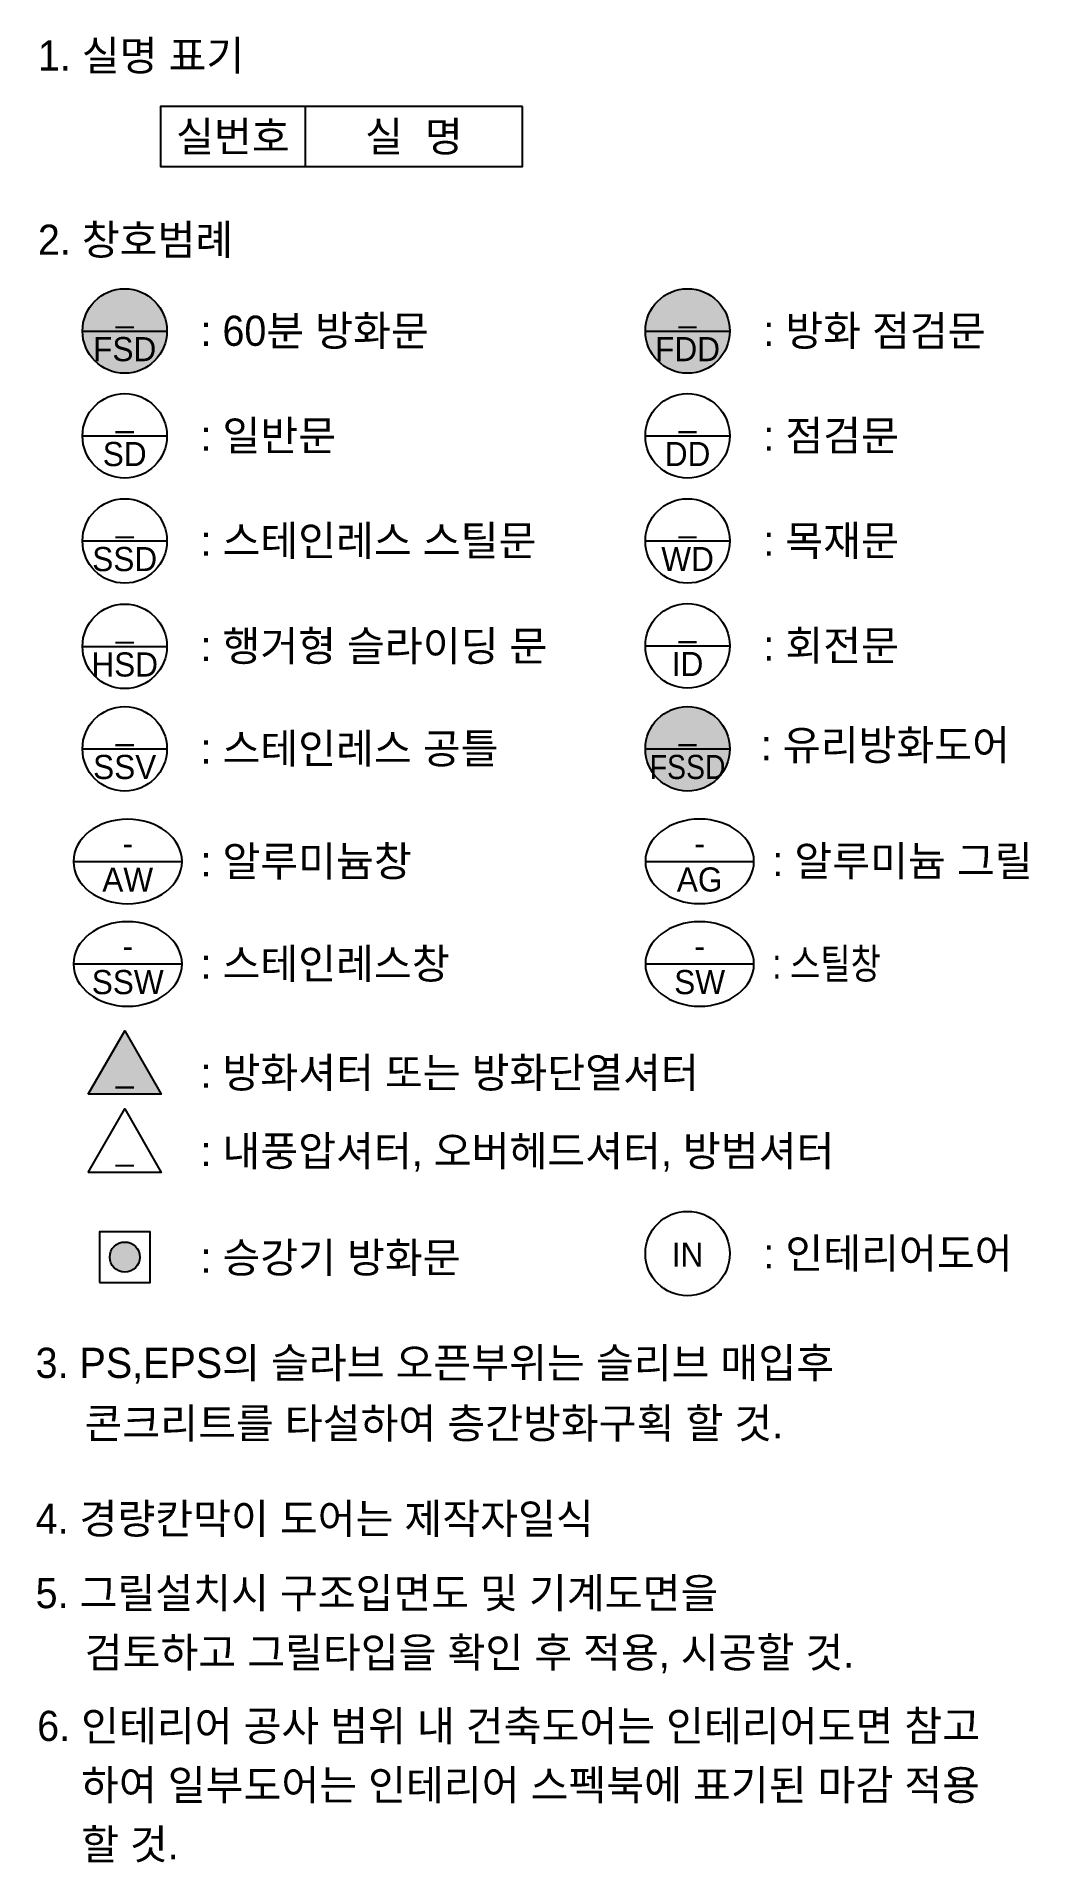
# Model space of a CAD drawing. Extents: x -324 to 841, y -324 to 740.
# Drawn here: x 734.2 to 816.4, y 411.9 to 563.2 of the extents above; entities that cross this region are included whole.
import ezdxf
from ezdxf.enums import TextEntityAlignment as Align

# ---------------------------------------------------------------- set-up
doc = ezdxf.new("R2010")
doc.units = 0
doc.header["$MEASUREMENT"] = 0
for name, color, linetype in [('A-SYM', 7, 'CONTINUOUS'), ('A-SYM-FD', 251, 'CONTINUOUS'), ('A-TEXT-NOTE', 7, 'CONTINUOUS'), ('TEXT-창호', 4, 'CONTINUOUS'), ('TXT', 7, 'CONTINUOUS')]:
    doc.layers.add(name, color=color, linetype=linetype)
doc.styles.add('Gtx', font='')
doc.styles.get('Gtx').set_extended_font_data('Dotum')

msp = doc.modelspace()

# ---------------------------------------------------------------- texts
at = {"layer": 'A-SYM', "style": 'Gtx'}
for s, p in [('_', (741.52, 540.26)), ('_', (788.15, 540.26)), ('FSD', (741.52, 537.26)), ('FDD', (788.15, 537.26)), ('SD', (741.52, 528.57)), ('_', (741.52, 531.57)), ('DD', (788.15, 528.57)), ('_', (788.15, 531.57)), ('SSD', (741.52, 519.87)), ('_', (741.52, 522.87)), ('WD', (788.15, 519.87)), ('_', (788.15, 522.87)), ('_', (741.52, 514.14)), ('_', (788.15, 514.18)), ('HSD', (741.52, 511.14)), ('ID', (788.15, 511.18)), ('SSV', (741.52, 502.65)), ('_', (741.52, 505.65)), ('_', (788.15, 505.65)), ('-', (741.77, 496.32)), ('-', (789.15, 496.33)), ('AW', (741.77, 493.32)), ('AG', (789.15, 493.33)), ('-', (741.77, 487.83)), ('-', (789.15, 487.83)), ('SSW', (741.77, 484.83)), ('SW', (789.15, 484.83)), ('_', (741.52, 477.3)), ('_', (741.52, 470.82)), ('IN', (788.15, 462.25))]:
    msp.add_text(s, height=2, dxfattribs=at).set_placement(p, align=Align.MIDDLE)
at = {"layer": 'A-SYM', "style": 'Gtx', "width": 0.9}
msp.add_text('FSSD', height=2, dxfattribs=at).set_placement((788.15, 502.65), align=Align.MIDDLE)
at = {"layer": 'A-TEXT-NOTE', "style": 'Gtx'}
for s, p in [('1. 실명 표기', (734.33, 561.58)), ('2. 창호범례', (734.33, 546.32)), ('3. PS,EPS의 슬라브 오픈부위는 슬리브 매입후 ', (734.14, 453.29)), ('콘크리트를 타설하여 층간방화구획 할 것.', (738.19, 448.29)), ('4. 경량칸막이 도어는 제작자일식', (734.14, 440.38)), ('5. 그릴설치시 구조입면도 및 기계도면을', (734.14, 434.22)), ('검토하고 그릴타입을 확인 후 적용, 시공할 것.', (738.21, 429.3)), ('6. 인테리어 공사 범위 내 건축도어는 인테리어도면 참고', (734.27, 423.22)), ('    하여 일부도어는 인테리어 스펙북에 표기된 마감 적용', (734.27, 418.32)), ('    할 것.', (734.27, 413.41))]:
    msp.add_text(s, height=2.5, dxfattribs=at).set_placement(p, align=Align.MIDDLE_LEFT)
for s, p in [('실번호', (750.48, 554.87)), ('실  명', (765.48, 554.87))]:
    msp.add_text(s, height=2.5, dxfattribs=at).set_placement(p, align=Align.MIDDLE_CENTER)
at = {"layer": 'TXT', "style": 'Gtx'}
for s, p in [(': 60분 방화문', (747.8, 537.53)), (': 방화 점검문', (794.43, 537.53)), (': 일반문', (747.8, 528.84)), (': 점검문', (794.43, 528.84)), (': 스테인레스 스틸문', (747.8, 520.15)), (': 목재문', (794.43, 520.15)), (': 행거형 슬라이딩 문', (747.8, 511.42)), (': 회전문', (794.43, 511.46)), (': 스테인레스 공틀', (747.8, 502.93)), (': 유리방화도어', (794.22, 503.21)), (': 알루미늄창', (747.8, 493.59)), (': 알루미늄 그릴', (795.18, 493.61)), (': 스테인레스창', (747.8, 485.1)), (': 방화셔터 또는 방화단열셔터', (747.8, 476.08)), (': 내풍압셔터, 오버헤드셔터, 방범셔터', (747.8, 469.59)), (': 승강기 방화문', (747.8, 460.76)), (': 인테리어도어', (794.43, 461.11))]:
    msp.add_text(s, height=2.5, dxfattribs=at).set_placement(p)
at = {"layer": 'TXT', "style": 'Gtx', "width": 0.8}
msp.add_text(': 스틸창', height=2.5, dxfattribs=at).set_placement((795.18, 485.1))

# ---------------------------------------------------------------- blocks, each defined once
blk = doc.blocks.new('A$C42610402')
at = {"layer": 'A-SYM-FD'}
h = blk.add_hatch(color=251, dxfattribs=at)
h.dxf.hatch_style = 1
edge = h.paths.add_edge_path()
edge.add_arc((630, 630), 375, 0, 360)
at = {"layer": 'A-SYM-FD', "color": 6}
blk.add_lwpolyline([(0, 0), (1260, 0), (1260, 1260), (0, 1260)], close=True, dxfattribs=at)
at = {"layer": 'A-SYM-FD', "color": 251}
blk.add_circle((630, 630), 375, dxfattribs=at)
blk = doc.blocks.new('A$C72F80131')
at = {"layer": 'TEXT-창호'}
h = blk.add_hatch(color=253, dxfattribs=at)
edge = h.paths.add_edge_path()
edge.add_arc((0, 0), 262.5, 0, 360)
blk.add_line((-262.5, 0), (262.5, 0), dxfattribs=at)
blk.add_circle((0, 0), 262.5, dxfattribs=at)

# ---------------------------------------------------------------- hatches: boundary and pattern name
at = {"layer": 'A-SYM'}
h = msp.add_hatch(color=253, dxfattribs=at)
edge = h.paths.add_edge_path()
edge.add_arc((741.52, 538.76), 3.5, 0, 360)
h = msp.add_hatch(color=253, dxfattribs=at)
edge = h.paths.add_edge_path()
edge.add_arc((788.15, 538.76), 3.5, 0, 360)
msp.add_hatch(color=253, dxfattribs=at).paths.add_polyline_path([(738.49, 475.55), (741.52, 480.8), (744.55, 475.55)])

# ---------------------------------------------------------------- linework, layer by layer
for p, q in [((738.02, 538.76), (745.02, 538.76)), ((784.65, 538.76), (791.65, 538.76)), ((738.02, 530.07), (745.02, 530.07)), ((784.65, 530.07), (791.65, 530.07)), ((738.02, 521.37), (745.02, 521.37)), ((784.65, 521.37), (791.65, 521.37)), ((738.02, 512.64), (745.02, 512.64)), ((784.65, 512.68), (791.65, 512.68)), ((738.02, 504.15), (745.02, 504.15)), ((737.27, 494.82), (746.27, 494.82)), ((784.65, 494.83), (793.65, 494.83)), ((737.27, 486.33), (746.27, 486.33)), ((784.65, 486.33), (793.65, 486.33))]:
    msp.add_line(p, q, dxfattribs=at)
for points in [[(738.49, 475.55), (741.52, 480.8), (744.55, 475.55), (738.49, 475.55)], [(738.49, 469.07), (741.52, 474.32), (744.55, 469.07), (738.49, 469.07)]]:
    msp.add_lwpolyline(points, dxfattribs=at)
for centre in [(741.52, 538.76), (788.15, 538.76), (741.52, 530.07), (788.15, 530.07), (741.52, 521.37), (788.15, 521.37), (741.52, 512.64), (788.15, 512.68), (741.52, 504.15), (788.15, 462.34)]:
    msp.add_circle(centre, 3.5, dxfattribs=at)
at = {"layer": 'A-SYM', "extrusion": (0, 0, -1)}
for centre in [(741.77, 494.82), (789.15, 494.83), (741.77, 486.33), (789.15, 486.33)]:
    msp.add_ellipse(centre, major_axis=(-4.5, 0), ratio=0.777778, dxfattribs=at)
at = {"layer": 'A-TEXT-NOTE'}
msp.add_lwpolyline([(774.48, 557.37), (744.48, 557.37), (744.48, 552.4), (774.48, 552.4)], close=True, dxfattribs=at)
msp.add_lwpolyline([(756.48, 557.37), (756.48, 552.37)], dxfattribs=at)

# ---------------------------------------------------------------- block references
at = {"layer": 'A-SYM', "xscale": 0.01333333333333333, "yscale": 0.01333333333333333, "zscale": 0.01333333333333333}
msp.add_blockref('A$C72F80131', (788.15, 504.15), dxfattribs=at)
at = {"layer": 'A-SYM-FD', "xscale": 0.00333333336075314, "yscale": 0.00333333336075314, "zscale": 0.00333333336075314}
msp.add_blockref('A$C42610402', (739.43, 459.95), dxfattribs=at)

msp.set_redraw_order([(e.dxf.handle, doc.entitydb.next_handle()) for e in msp.query("TEXT MTEXT ATTDEF DIMENSION ARC_DIMENSION")])  # texts and dimensions are drawn at this point

doc.saveas('drawing.dxf')
